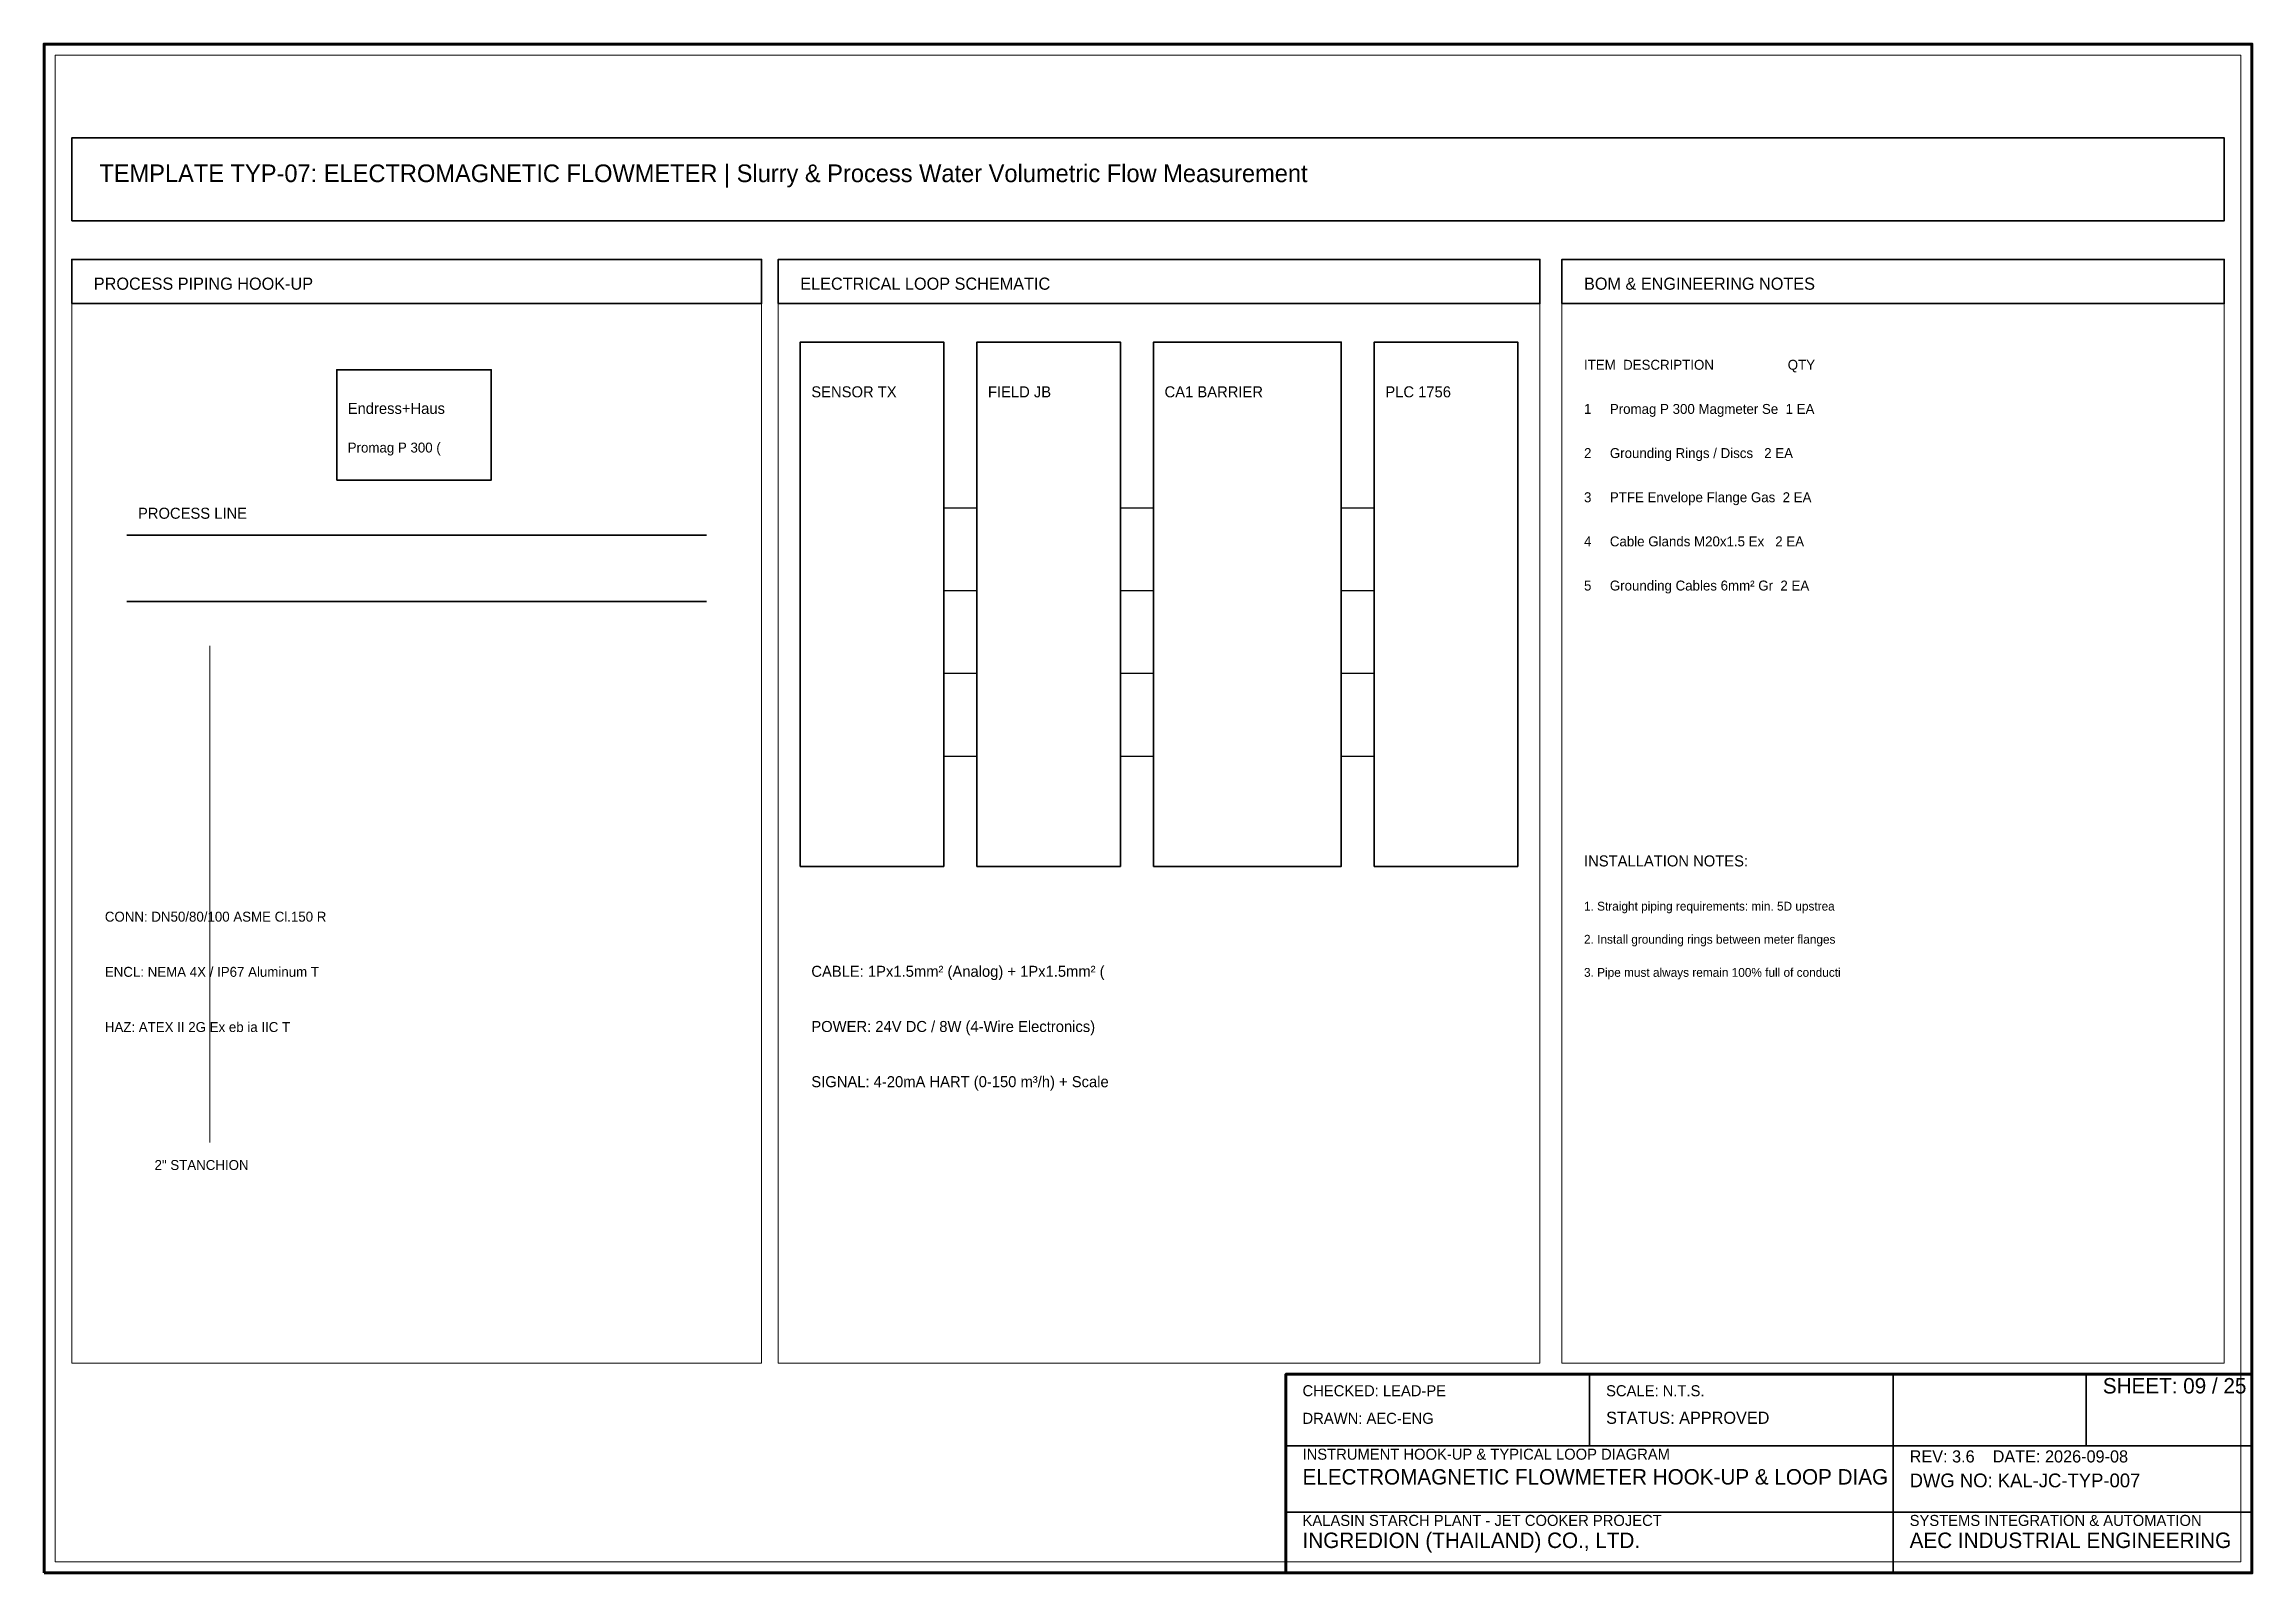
# Model space of a CAD drawing. Header units: millimetres. Extents: x 0 to 2200, y -1280 to 277.
# Drawn here: x 1350 to 1750, y -320 to -43 of the extents above; entities that cross this region are included whole.
import ezdxf

# ---------------------------------------------------------------- set-up
doc = ezdxf.new("R2010")
doc.units = ezdxf.units.MM
for name, color, linetype, lineweight in [('0_BORDER', 7, 'Continuous', 70), ('0_TITLE_BLOCK', 4, 'Continuous', 35), ('IE-CABLE', 6, 'Continuous', 25), ('IE-EQUIP', 2, 'Continuous', 35), ('IE-WIRE', 1, 'Continuous', 25), ('NOTATIONS', 8, 'Continuous', 18), ('RELAYS', 30, 'Continuous', 35), ('TER', 3, 'Continuous', 35), ('TEXTS', 7, 'Continuous', 25)]:
    doc.layers.add(name, color=color, linetype=linetype, lineweight=lineweight)

msp = doc.modelspace()

# ---------------------------------------------------------------- texts
at = {"layer": '0_TITLE_BLOCK'}
for s, height, p in [('TEMPLATE TYP-07: ELECTROMAGNETIC FLOWMETER | Slurry & Process Water Volumetric Flow Measurement', 3.2, (1360, -68)), ('PROCESS PIPING HOOK-UP', 2.2, (1359, -87.5)), ('ELECTRICAL LOOP SCHEMATIC', 2.2, (1487, -87.5)), ('BOM & ENGINEERING NOTES', 2.2, (1629, -87.5)), ('ITEM  DESCRIPTION                    QTY', 1.8, (1629, -102)), ('INSTALLATION NOTES:', 2, (1629, -192)), ('SHEET: 09 / 25', 2.8, (1723, -287.5)), ('STATUS: APPROVED', 2.2, (1633, -293)), ('ELECTROMAGNETIC FLOWMETER HOOK-UP & LOOP DIAG', 2.8, (1578, -304)), ('INGREDION (THAILAND) CO., LTD.', 2.8, (1578, -315.5)), ('AEC INDUSTRIAL ENGINEERING', 2.8, (1688, -315.5))]:
    msp.add_text(s, height=height, dxfattribs=at).set_placement(p)
at = {"layer": 'IE-CABLE'}
msp.add_text('CABLE: 1Px1.5mm² (Analog) + 1Px1.5mm² (', height=2, dxfattribs=at).set_placement((1489, -212))
at = {"layer": 'NOTATIONS'}
for s, height, p in [('Promag P 300 (', 1.8, (1405, -117)), ('1. Straight piping requirements: min. 5D upstrea', 1.6, (1629, -200)), ('2. Install grounding rings between meter flanges', 1.6, (1629, -206)), ('3. Pipe must always remain 100% full of conducti', 1.6, (1629, -212)), ('2" STANCHION', 1.8, (1370, -247))]:
    msp.add_text(s, height=height, dxfattribs=at).set_placement(p)
at = {"layer": 'TER'}
msp.add_text('FIELD JB', height=2, dxfattribs=at).set_placement((1521, -107))
at = {"layer": 'TEXTS'}
for s, height, p in [('Endress+Haus', 2, (1405, -110)), ('SENSOR TX', 2, (1489, -107)), ('CA1 BARRIER', 2, (1553, -107)), ('PLC 1756', 2, (1593, -107)), ('1     Promag P 300 Magmeter Se  1 EA', 1.8, (1629, -110)), ('2     Grounding Rings / Discs   2 EA', 1.8, (1629, -118)), ('PROCESS LINE', 2, (1367, -129)), ('3     PTFE Envelope Flange Gas  2 EA', 1.8, (1629, -126)), ('4     Cable Glands M20x1.5 Ex   2 EA', 1.8, (1629, -134)), ('5     Grounding Cables 6mm² Gr  2 EA', 1.8, (1629, -142)), ('CONN: DN50/80/100 ASME Cl.150 R', 1.8, (1361, -202)), ('ENCL: NEMA 4X / IP67 Aluminum T', 1.8, (1361, -212)), ('POWER: 24V DC / 8W (4-Wire Electronics)', 2, (1489, -222)), ('HAZ: ATEX II 2G Ex eb ia IIC T', 1.8, (1361, -222)), ('SIGNAL: 4-20mA HART (0-150 m³/h) + Scale', 2, (1489, -232)), ('CHECKED: LEAD-PE', 2, (1578, -288)), ('SCALE: N.T.S.', 2, (1633, -288)), ('DRAWN: AEC-ENG', 2, (1578, -293)), ('INSTRUMENT HOOK-UP & TYPICAL LOOP DIAGRAM', 2, (1578, -299.5)), ('REV: 3.6    DATE: 2026-09-08', 2.2, (1688, -300)), ('DWG NO: KAL-JC-TYP-007', 2.5, (1688, -304.5)), ('KALASIN STARCH PLANT - JET COOKER PROJECT', 2, (1578, -311.5)), ('SYSTEMS INTEGRATION & AUTOMATION', 2, (1688, -311.5))]:
    msp.add_text(s, height=height, dxfattribs=at).set_placement(p)

# ---------------------------------------------------------------- linework, layer by layer
at = {"layer": '0_BORDER'}
for points in [[(1350, -320), (1750, -320), (1750, -43), (1350, -43)], [(1575, -320), (1750, -320), (1750, -284), (1575, -284)]]:
    msp.add_lwpolyline(points, close=True, dxfattribs=at)
at = {"layer": '0_TITLE_BLOCK'}
for p, q in [((1630, -297), (1630, -284)), ((1685, -297), (1685, -284)), ((1720, -297), (1720, -284)), ((1575, -297), (1750, -297)), ((1685, -320), (1685, -297)), ((1575, -309), (1750, -309))]:
    msp.add_line(p, q, dxfattribs=at)
for points in [[(1355, -90), (1480, -90), (1480, -82), (1355, -82)], [(1483, -90), (1621, -90), (1621, -82), (1483, -82)], [(1625, -90), (1745, -90), (1745, -82), (1625, -82)]]:
    msp.add_lwpolyline(points, close=True, dxfattribs=at)
at = {"layer": 'IE-CABLE'}
for p, q in [((1545, -127), (1551, -127)), ((1545, -142), (1551, -142)), ((1545, -157), (1551, -157)), ((1545, -172), (1551, -172))]:
    msp.add_line(p, q, dxfattribs=at)
at = {"layer": 'IE-EQUIP'}
for p, q in [((1365, -132), (1470, -132)), ((1365, -144), (1470, -144))]:
    msp.add_line(p, q, dxfattribs=at)
for points in [[(1355, -75), (1745, -75), (1745, -60), (1355, -60)], [(1487, -192), (1513, -192), (1513, -97), (1487, -97)], [(1591, -192), (1617, -192), (1617, -97), (1591, -97)], [(1403, -122), (1431, -122), (1431, -102), (1403, -102)]]:
    msp.add_lwpolyline(points, close=True, dxfattribs=at)
at = {"layer": 'IE-WIRE'}
for p, q in [((1513, -127), (1519, -127)), ((1585, -127), (1591, -127)), ((1513, -142), (1519, -142)), ((1585, -142), (1591, -142)), ((1513, -157), (1519, -157)), ((1585, -157), (1591, -157)), ((1513, -172), (1519, -172)), ((1585, -172), (1591, -172))]:
    msp.add_line(p, q, dxfattribs=at)
at = {"layer": 'NOTATIONS'}
msp.add_line((1380, -242), (1380, -152), dxfattribs=at)
for points in [[(1352, -318), (1748, -318), (1748, -45), (1352, -45)], [(1355, -282), (1480, -282), (1480, -82), (1355, -82)], [(1483, -282), (1621, -282), (1621, -82), (1483, -82)], [(1625, -282), (1745, -282), (1745, -82), (1625, -82)]]:
    msp.add_lwpolyline(points, close=True, dxfattribs=at)
at = {"layer": 'RELAYS'}
msp.add_lwpolyline([(1551, -192), (1585, -192), (1585, -97), (1551, -97)], close=True, dxfattribs=at)
at = {"layer": 'TER'}
msp.add_lwpolyline([(1519, -192), (1545, -192), (1545, -97), (1519, -97)], close=True, dxfattribs=at)

msp.set_redraw_order([(e.dxf.handle, doc.entitydb.next_handle()) for e in msp.query("TEXT MTEXT ATTDEF DIMENSION ARC_DIMENSION")])  # texts and dimensions are drawn at this point

doc.saveas('drawing.dxf')
